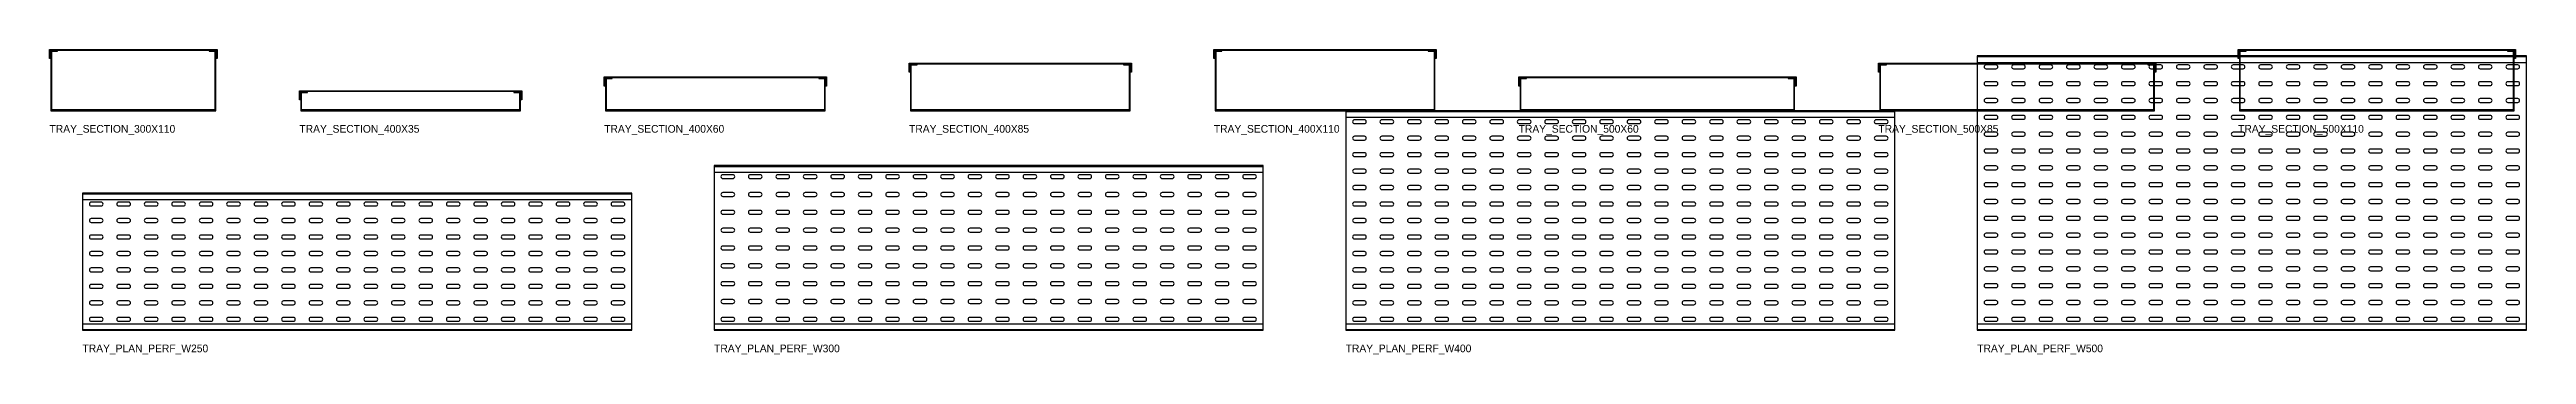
# Model space of a CAD drawing. Header units: millimetres. Extents: x 0 to 15450, y -7144 to 313.
# Drawn here: x 7990 to 12500, y -444 to 112 of the extents above; entities that cross this region are included whole.
import ezdxf

# ---------------------------------------------------------------- set-up
doc = ezdxf.new("R2010")
doc.units = ezdxf.units.MM
doc.header["$LTSCALE"] = 8
for name, color, linetype in [('TRAY', 7, 'Continuous'), ('TRAY-COVER', 5, 'Continuous'), ('TRAY-SLOT', 8, 'Continuous')]:
    doc.layers.add(name, color=color, linetype=linetype)

msp = doc.modelspace()

# ---------------------------------------------------------------- texts
for s, p in [('TRAY_SECTION_300X110', (7990, -40)), ('TRAY_SECTION_400X35', (8445, -40)), ('TRAY_SECTION_400X60', (9000, -40)), ('TRAY_SECTION_400X85', (9555, -40)), ('TRAY_SECTION_400X110', (10110, -40)), ('TRAY_SECTION_500X60', (10665, -40)), ('TRAY_SECTION_500X85', (11320, -40)), ('TRAY_SECTION_500X110', (11975, -40)), ('TRAY_PLAN_PERF_W250', (8050, -440)), ('TRAY_PLAN_PERF_W300', (9200, -440)), ('TRAY_PLAN_PERF_W400', (10350, -440)), ('TRAY_PLAN_PERF_W500', (11500, -440))]:
    msp.add_text(s, height=14).set_placement(p)

# ---------------------------------------------------------------- blocks, each defined once
blk = doc.blocks.new('TCR_TRAY_SECTION_300X110')
at = {"layer": 'TRAY'}
blk.add_lwpolyline([(12, 110), (0, 110), (0, 0), (300, 0), (300, 110), (288, 110), (288, 108.5), (298.5, 108.5), (298.5, 1.5), (1.5, 1.5), (1.5, 108.5), (12, 108.5)], close=True, dxfattribs=at)
at = {"layer": 'TRAY-COVER'}
blk.add_lwpolyline([(-2.5, 95), (-2.5, 111.5), (302.5, 111.5), (302.5, 95), (301, 95), (301, 110), (-1, 110), (-1, 95)], close=True, dxfattribs=at)
blk = doc.blocks.new('TCR_TRAY_SECTION_400X35')
at = {"layer": 'TRAY'}
blk.add_lwpolyline([(12, 35), (0, 35), (0, 0), (400, 0), (400, 35), (388, 35), (388, 33.5), (398.5, 33.5), (398.5, 1.5), (1.5, 1.5), (1.5, 33.5), (12, 33.5)], close=True, dxfattribs=at)
at = {"layer": 'TRAY-COVER'}
blk.add_lwpolyline([(-2.5, 20), (-2.5, 36.5), (402.5, 36.5), (402.5, 20), (401, 20), (401, 35), (-1, 35), (-1, 20)], close=True, dxfattribs=at)
blk = doc.blocks.new('TCR_TRAY_SECTION_400X60')
at = {"layer": 'TRAY'}
blk.add_lwpolyline([(12, 60), (0, 60), (0, 0), (400, 0), (400, 60), (388, 60), (388, 58.5), (398.5, 58.5), (398.5, 1.5), (1.5, 1.5), (1.5, 58.5), (12, 58.5)], close=True, dxfattribs=at)
at = {"layer": 'TRAY-COVER'}
blk.add_lwpolyline([(-2.5, 45), (-2.5, 61.5), (402.5, 61.5), (402.5, 45), (401, 45), (401, 60), (-1, 60), (-1, 45)], close=True, dxfattribs=at)
blk = doc.blocks.new('TCR_TRAY_SECTION_400X85')
at = {"layer": 'TRAY'}
blk.add_lwpolyline([(12, 85), (0, 85), (0, 0), (400, 0), (400, 85), (388, 85), (388, 83.5), (398.5, 83.5), (398.5, 1.5), (1.5, 1.5), (1.5, 83.5), (12, 83.5)], close=True, dxfattribs=at)
at = {"layer": 'TRAY-COVER'}
blk.add_lwpolyline([(-2.5, 70), (-2.5, 86.5), (402.5, 86.5), (402.5, 70), (401, 70), (401, 85), (-1, 85), (-1, 70)], close=True, dxfattribs=at)
blk = doc.blocks.new('TCR_TRAY_SECTION_400X110')
at = {"layer": 'TRAY'}
blk.add_lwpolyline([(12, 110), (0, 110), (0, 0), (400, 0), (400, 110), (388, 110), (388, 108.5), (398.5, 108.5), (398.5, 1.5), (1.5, 1.5), (1.5, 108.5), (12, 108.5)], close=True, dxfattribs=at)
at = {"layer": 'TRAY-COVER'}
blk.add_lwpolyline([(-2.5, 95), (-2.5, 111.5), (402.5, 111.5), (402.5, 95), (401, 95), (401, 110), (-1, 110), (-1, 95)], close=True, dxfattribs=at)
blk = doc.blocks.new('TCR_TRAY_SECTION_500X60')
at = {"layer": 'TRAY'}
blk.add_lwpolyline([(12, 60), (0, 60), (0, 0), (500, 0), (500, 60), (488, 60), (488, 58.5), (498.5, 58.5), (498.5, 1.5), (1.5, 1.5), (1.5, 58.5), (12, 58.5)], close=True, dxfattribs=at)
at = {"layer": 'TRAY-COVER'}
blk.add_lwpolyline([(-2.5, 45), (-2.5, 61.5), (502.5, 61.5), (502.5, 45), (501, 45), (501, 60), (-1, 60), (-1, 45)], close=True, dxfattribs=at)
blk = doc.blocks.new('TCR_TRAY_SECTION_500X85')
at = {"layer": 'TRAY'}
blk.add_lwpolyline([(12, 85), (0, 85), (0, 0), (500, 0), (500, 85), (488, 85), (488, 83.5), (498.5, 83.5), (498.5, 1.5), (1.5, 1.5), (1.5, 83.5), (12, 83.5)], close=True, dxfattribs=at)
at = {"layer": 'TRAY-COVER'}
blk.add_lwpolyline([(-2.5, 70), (-2.5, 86.5), (502.5, 86.5), (502.5, 70), (501, 70), (501, 85), (-1, 85), (-1, 70)], close=True, dxfattribs=at)
blk = doc.blocks.new('TCR_TRAY_SECTION_500X110')
at = {"layer": 'TRAY'}
blk.add_lwpolyline([(12, 110), (0, 110), (0, 0), (500, 0), (500, 110), (488, 110), (488, 108.5), (498.5, 108.5), (498.5, 1.5), (1.5, 1.5), (1.5, 108.5), (12, 108.5)], close=True, dxfattribs=at)
at = {"layer": 'TRAY-COVER'}
blk.add_lwpolyline([(-2.5, 95), (-2.5, 111.5), (502.5, 111.5), (502.5, 95), (501, 95), (501, 110), (-1, 110), (-1, 95)], close=True, dxfattribs=at)
blk = doc.blocks.new('TCR_TRAY_PLAN_PERF_W250')
at = {"layer": 'TRAY'}
for p, q in [((0, 248.5), (1000, 248.5)), ((0, 238), (1000, 238)), ((0, 12), (1000, 12)), ((0, 1.5), (1000, 1.5))]:
    blk.add_line(p, q, dxfattribs=at)
blk.add_lwpolyline([(0, 0), (1000, 0), (1000, 250), (0, 250)], close=True, dxfattribs=at)
at = {"layer": 'TRAY-SLOT'}
for points in [[(16, 226.5), (34, 226.5, 1), (34, 233.5), (16, 233.5, 1)], [(66, 226.5), (84, 226.5, 1), (84, 233.5), (66, 233.5, 1)], [(116, 226.5), (134, 226.5, 1), (134, 233.5), (116, 233.5, 1)], [(166, 226.5), (184, 226.5, 1), (184, 233.5), (166, 233.5, 1)], [(216, 226.5), (234, 226.5, 1), (234, 233.5), (216, 233.5, 1)], [(266, 226.5), (284, 226.5, 1), (284, 233.5), (266, 233.5, 1)], [(316, 226.5), (334, 226.5, 1), (334, 233.5), (316, 233.5, 1)], [(366, 226.5), (384, 226.5, 1), (384, 233.5), (366, 233.5, 1)], [(416, 226.5), (434, 226.5, 1), (434, 233.5), (416, 233.5, 1)], [(466, 226.5), (484, 226.5, 1), (484, 233.5), (466, 233.5, 1)], [(516, 226.5), (534, 226.5, 1), (534, 233.5), (516, 233.5, 1)], [(566, 226.5), (584, 226.5, 1), (584, 233.5), (566, 233.5, 1)], [(616, 226.5), (634, 226.5, 1), (634, 233.5), (616, 233.5, 1)], [(666, 226.5), (684, 226.5, 1), (684, 233.5), (666, 233.5, 1)], [(716, 226.5), (734, 226.5, 1), (734, 233.5), (716, 233.5, 1)], [(766, 226.5), (784, 226.5, 1), (784, 233.5), (766, 233.5, 1)], [(816, 226.5), (834, 226.5, 1), (834, 233.5), (816, 233.5, 1)], [(866, 226.5), (884, 226.5, 1), (884, 233.5), (866, 233.5, 1)], [(916, 226.5), (934, 226.5, 1), (934, 233.5), (916, 233.5, 1)], [(966, 226.5), (984, 226.5, 1), (984, 233.5), (966, 233.5, 1)], [(16, 196.5), (34, 196.5, 1), (34, 203.5), (16, 203.5, 1)], [(66, 196.5), (84, 196.5, 1), (84, 203.5), (66, 203.5, 1)], [(116, 196.5), (134, 196.5, 1), (134, 203.5), (116, 203.5, 1)], [(166, 196.5), (184, 196.5, 1), (184, 203.5), (166, 203.5, 1)], [(216, 196.5), (234, 196.5, 1), (234, 203.5), (216, 203.5, 1)], [(266, 196.5), (284, 196.5, 1), (284, 203.5), (266, 203.5, 1)], [(316, 196.5), (334, 196.5, 1), (334, 203.5), (316, 203.5, 1)], [(366, 196.5), (384, 196.5, 1), (384, 203.5), (366, 203.5, 1)], [(416, 196.5), (434, 196.5, 1), (434, 203.5), (416, 203.5, 1)], [(466, 196.5), (484, 196.5, 1), (484, 203.5), (466, 203.5, 1)], [(516, 196.5), (534, 196.5, 1), (534, 203.5), (516, 203.5, 1)], [(566, 196.5), (584, 196.5, 1), (584, 203.5), (566, 203.5, 1)], [(616, 196.5), (634, 196.5, 1), (634, 203.5), (616, 203.5, 1)], [(666, 196.5), (684, 196.5, 1), (684, 203.5), (666, 203.5, 1)], [(716, 196.5), (734, 196.5, 1), (734, 203.5), (716, 203.5, 1)], [(766, 196.5), (784, 196.5, 1), (784, 203.5), (766, 203.5, 1)], [(816, 196.5), (834, 196.5, 1), (834, 203.5), (816, 203.5, 1)], [(866, 196.5), (884, 196.5, 1), (884, 203.5), (866, 203.5, 1)], [(916, 196.5), (934, 196.5, 1), (934, 203.5), (916, 203.5, 1)], [(966, 196.5), (984, 196.5, 1), (984, 203.5), (966, 203.5, 1)], [(16, 166.5), (34, 166.5, 1), (34, 173.5), (16, 173.5, 1)], [(16, 136.5), (34, 136.5, 1), (34, 143.5), (16, 143.5, 1)], [(66, 166.5), (84, 166.5, 1), (84, 173.5), (66, 173.5, 1)], [(66, 136.5), (84, 136.5, 1), (84, 143.5), (66, 143.5, 1)], [(116, 166.5), (134, 166.5, 1), (134, 173.5), (116, 173.5, 1)], [(116, 136.5), (134, 136.5, 1), (134, 143.5), (116, 143.5, 1)], [(166, 166.5), (184, 166.5, 1), (184, 173.5), (166, 173.5, 1)], [(166, 136.5), (184, 136.5, 1), (184, 143.5), (166, 143.5, 1)], [(216, 166.5), (234, 166.5, 1), (234, 173.5), (216, 173.5, 1)], [(216, 136.5), (234, 136.5, 1), (234, 143.5), (216, 143.5, 1)], [(266, 166.5), (284, 166.5, 1), (284, 173.5), (266, 173.5, 1)], [(266, 136.5), (284, 136.5, 1), (284, 143.5), (266, 143.5, 1)], [(316, 166.5), (334, 166.5, 1), (334, 173.5), (316, 173.5, 1)], [(316, 136.5), (334, 136.5, 1), (334, 143.5), (316, 143.5, 1)], [(366, 166.5), (384, 166.5, 1), (384, 173.5), (366, 173.5, 1)], [(366, 136.5), (384, 136.5, 1), (384, 143.5), (366, 143.5, 1)], [(416, 166.5), (434, 166.5, 1), (434, 173.5), (416, 173.5, 1)], [(416, 136.5), (434, 136.5, 1), (434, 143.5), (416, 143.5, 1)], [(466, 166.5), (484, 166.5, 1), (484, 173.5), (466, 173.5, 1)], [(466, 136.5), (484, 136.5, 1), (484, 143.5), (466, 143.5, 1)], [(516, 166.5), (534, 166.5, 1), (534, 173.5), (516, 173.5, 1)], [(516, 136.5), (534, 136.5, 1), (534, 143.5), (516, 143.5, 1)], [(566, 166.5), (584, 166.5, 1), (584, 173.5), (566, 173.5, 1)], [(566, 136.5), (584, 136.5, 1), (584, 143.5), (566, 143.5, 1)], [(616, 166.5), (634, 166.5, 1), (634, 173.5), (616, 173.5, 1)], [(616, 136.5), (634, 136.5, 1), (634, 143.5), (616, 143.5, 1)], [(666, 166.5), (684, 166.5, 1), (684, 173.5), (666, 173.5, 1)], [(666, 136.5), (684, 136.5, 1), (684, 143.5), (666, 143.5, 1)], [(716, 166.5), (734, 166.5, 1), (734, 173.5), (716, 173.5, 1)], [(716, 136.5), (734, 136.5, 1), (734, 143.5), (716, 143.5, 1)], [(766, 166.5), (784, 166.5, 1), (784, 173.5), (766, 173.5, 1)], [(766, 136.5), (784, 136.5, 1), (784, 143.5), (766, 143.5, 1)], [(816, 166.5), (834, 166.5, 1), (834, 173.5), (816, 173.5, 1)], [(816, 136.5), (834, 136.5, 1), (834, 143.5), (816, 143.5, 1)], [(866, 166.5), (884, 166.5, 1), (884, 173.5), (866, 173.5, 1)], [(866, 136.5), (884, 136.5, 1), (884, 143.5), (866, 143.5, 1)], [(916, 166.5), (934, 166.5, 1), (934, 173.5), (916, 173.5, 1)], [(916, 136.5), (934, 136.5, 1), (934, 143.5), (916, 143.5, 1)], [(966, 166.5), (984, 166.5, 1), (984, 173.5), (966, 173.5, 1)], [(966, 136.5), (984, 136.5, 1), (984, 143.5), (966, 143.5, 1)], [(16, 106.5), (34, 106.5, 1), (34, 113.5), (16, 113.5, 1)], [(66, 106.5), (84, 106.5, 1), (84, 113.5), (66, 113.5, 1)], [(116, 106.5), (134, 106.5, 1), (134, 113.5), (116, 113.5, 1)], [(166, 106.5), (184, 106.5, 1), (184, 113.5), (166, 113.5, 1)], [(216, 106.5), (234, 106.5, 1), (234, 113.5), (216, 113.5, 1)], [(266, 106.5), (284, 106.5, 1), (284, 113.5), (266, 113.5, 1)], [(316, 106.5), (334, 106.5, 1), (334, 113.5), (316, 113.5, 1)], [(366, 106.5), (384, 106.5, 1), (384, 113.5), (366, 113.5, 1)], [(416, 106.5), (434, 106.5, 1), (434, 113.5), (416, 113.5, 1)], [(466, 106.5), (484, 106.5, 1), (484, 113.5), (466, 113.5, 1)], [(516, 106.5), (534, 106.5, 1), (534, 113.5), (516, 113.5, 1)], [(566, 106.5), (584, 106.5, 1), (584, 113.5), (566, 113.5, 1)], [(616, 106.5), (634, 106.5, 1), (634, 113.5), (616, 113.5, 1)], [(666, 106.5), (684, 106.5, 1), (684, 113.5), (666, 113.5, 1)], [(716, 106.5), (734, 106.5, 1), (734, 113.5), (716, 113.5, 1)], [(766, 106.5), (784, 106.5, 1), (784, 113.5), (766, 113.5, 1)], [(816, 106.5), (834, 106.5, 1), (834, 113.5), (816, 113.5, 1)], [(866, 106.5), (884, 106.5, 1), (884, 113.5), (866, 113.5, 1)], [(916, 106.5), (934, 106.5, 1), (934, 113.5), (916, 113.5, 1)], [(966, 106.5), (984, 106.5, 1), (984, 113.5), (966, 113.5, 1)], [(16, 76.5), (34, 76.5, 1), (34, 83.5), (16, 83.5, 1)], [(16, 46.5), (34, 46.5, 1), (34, 53.5), (16, 53.5, 1)], [(66, 76.5), (84, 76.5, 1), (84, 83.5), (66, 83.5, 1)], [(66, 46.5), (84, 46.5, 1), (84, 53.5), (66, 53.5, 1)], [(116, 76.5), (134, 76.5, 1), (134, 83.5), (116, 83.5, 1)], [(116, 46.5), (134, 46.5, 1), (134, 53.5), (116, 53.5, 1)], [(166, 76.5), (184, 76.5, 1), (184, 83.5), (166, 83.5, 1)], [(166, 46.5), (184, 46.5, 1), (184, 53.5), (166, 53.5, 1)], [(216, 76.5), (234, 76.5, 1), (234, 83.5), (216, 83.5, 1)], [(216, 46.5), (234, 46.5, 1), (234, 53.5), (216, 53.5, 1)], [(266, 76.5), (284, 76.5, 1), (284, 83.5), (266, 83.5, 1)], [(266, 46.5), (284, 46.5, 1), (284, 53.5), (266, 53.5, 1)], [(316, 76.5), (334, 76.5, 1), (334, 83.5), (316, 83.5, 1)], [(316, 46.5), (334, 46.5, 1), (334, 53.5), (316, 53.5, 1)], [(366, 76.5), (384, 76.5, 1), (384, 83.5), (366, 83.5, 1)], [(366, 46.5), (384, 46.5, 1), (384, 53.5), (366, 53.5, 1)], [(416, 76.5), (434, 76.5, 1), (434, 83.5), (416, 83.5, 1)], [(416, 46.5), (434, 46.5, 1), (434, 53.5), (416, 53.5, 1)], [(466, 76.5), (484, 76.5, 1), (484, 83.5), (466, 83.5, 1)], [(466, 46.5), (484, 46.5, 1), (484, 53.5), (466, 53.5, 1)], [(516, 76.5), (534, 76.5, 1), (534, 83.5), (516, 83.5, 1)], [(516, 46.5), (534, 46.5, 1), (534, 53.5), (516, 53.5, 1)], [(566, 76.5), (584, 76.5, 1), (584, 83.5), (566, 83.5, 1)], [(566, 46.5), (584, 46.5, 1), (584, 53.5), (566, 53.5, 1)], [(616, 76.5), (634, 76.5, 1), (634, 83.5), (616, 83.5, 1)], [(616, 46.5), (634, 46.5, 1), (634, 53.5), (616, 53.5, 1)], [(666, 76.5), (684, 76.5, 1), (684, 83.5), (666, 83.5, 1)], [(666, 46.5), (684, 46.5, 1), (684, 53.5), (666, 53.5, 1)], [(716, 76.5), (734, 76.5, 1), (734, 83.5), (716, 83.5, 1)], [(716, 46.5), (734, 46.5, 1), (734, 53.5), (716, 53.5, 1)], [(766, 76.5), (784, 76.5, 1), (784, 83.5), (766, 83.5, 1)], [(766, 46.5), (784, 46.5, 1), (784, 53.5), (766, 53.5, 1)], [(816, 76.5), (834, 76.5, 1), (834, 83.5), (816, 83.5, 1)], [(816, 46.5), (834, 46.5, 1), (834, 53.5), (816, 53.5, 1)], [(866, 76.5), (884, 76.5, 1), (884, 83.5), (866, 83.5, 1)], [(866, 46.5), (884, 46.5, 1), (884, 53.5), (866, 53.5, 1)], [(916, 76.5), (934, 76.5, 1), (934, 83.5), (916, 83.5, 1)], [(916, 46.5), (934, 46.5, 1), (934, 53.5), (916, 53.5, 1)], [(966, 76.5), (984, 76.5, 1), (984, 83.5), (966, 83.5, 1)], [(966, 46.5), (984, 46.5, 1), (984, 53.5), (966, 53.5, 1)], [(16, 16.5), (34, 16.5, 1), (34, 23.5), (16, 23.5, 1)], [(66, 16.5), (84, 16.5, 1), (84, 23.5), (66, 23.5, 1)], [(116, 16.5), (134, 16.5, 1), (134, 23.5), (116, 23.5, 1)], [(166, 16.5), (184, 16.5, 1), (184, 23.5), (166, 23.5, 1)], [(216, 16.5), (234, 16.5, 1), (234, 23.5), (216, 23.5, 1)], [(266, 16.5), (284, 16.5, 1), (284, 23.5), (266, 23.5, 1)], [(316, 16.5), (334, 16.5, 1), (334, 23.5), (316, 23.5, 1)], [(366, 16.5), (384, 16.5, 1), (384, 23.5), (366, 23.5, 1)], [(416, 16.5), (434, 16.5, 1), (434, 23.5), (416, 23.5, 1)], [(466, 16.5), (484, 16.5, 1), (484, 23.5), (466, 23.5, 1)], [(516, 16.5), (534, 16.5, 1), (534, 23.5), (516, 23.5, 1)], [(566, 16.5), (584, 16.5, 1), (584, 23.5), (566, 23.5, 1)], [(616, 16.5), (634, 16.5, 1), (634, 23.5), (616, 23.5, 1)], [(666, 16.5), (684, 16.5, 1), (684, 23.5), (666, 23.5, 1)], [(716, 16.5), (734, 16.5, 1), (734, 23.5), (716, 23.5, 1)], [(766, 16.5), (784, 16.5, 1), (784, 23.5), (766, 23.5, 1)], [(816, 16.5), (834, 16.5, 1), (834, 23.5), (816, 23.5, 1)], [(866, 16.5), (884, 16.5, 1), (884, 23.5), (866, 23.5, 1)], [(916, 16.5), (934, 16.5, 1), (934, 23.5), (916, 23.5, 1)], [(966, 16.5), (984, 16.5, 1), (984, 23.5), (966, 23.5, 1)]]:
    blk.add_lwpolyline(points, format="xyb", close=True, dxfattribs=at)
blk = doc.blocks.new('TCR_TRAY_PLAN_PERF_W300')
at = {"layer": 'TRAY'}
for p, q in [((0, 298.5), (1000, 298.5)), ((0, 288), (1000, 288)), ((0, 12), (1000, 12)), ((0, 1.5), (1000, 1.5))]:
    blk.add_line(p, q, dxfattribs=at)
blk.add_lwpolyline([(0, 0), (1000, 0), (1000, 300), (0, 300)], close=True, dxfattribs=at)
at = {"layer": 'TRAY-SLOT'}
for points in [[(16, 276.5), (34, 276.5, 1), (34, 283.5), (16, 283.5, 1)], [(66, 276.5), (84, 276.5, 1), (84, 283.5), (66, 283.5, 1)], [(116, 276.5), (134, 276.5, 1), (134, 283.5), (116, 283.5, 1)], [(166, 276.5), (184, 276.5, 1), (184, 283.5), (166, 283.5, 1)], [(216, 276.5), (234, 276.5, 1), (234, 283.5), (216, 283.5, 1)], [(266, 276.5), (284, 276.5, 1), (284, 283.5), (266, 283.5, 1)], [(316, 276.5), (334, 276.5, 1), (334, 283.5), (316, 283.5, 1)], [(366, 276.5), (384, 276.5, 1), (384, 283.5), (366, 283.5, 1)], [(416, 276.5), (434, 276.5, 1), (434, 283.5), (416, 283.5, 1)], [(466, 276.5), (484, 276.5, 1), (484, 283.5), (466, 283.5, 1)], [(516, 276.5), (534, 276.5, 1), (534, 283.5), (516, 283.5, 1)], [(566, 276.5), (584, 276.5, 1), (584, 283.5), (566, 283.5, 1)], [(616, 276.5), (634, 276.5, 1), (634, 283.5), (616, 283.5, 1)], [(666, 276.5), (684, 276.5, 1), (684, 283.5), (666, 283.5, 1)], [(716, 276.5), (734, 276.5, 1), (734, 283.5), (716, 283.5, 1)], [(766, 276.5), (784, 276.5, 1), (784, 283.5), (766, 283.5, 1)], [(816, 276.5), (834, 276.5, 1), (834, 283.5), (816, 283.5, 1)], [(866, 276.5), (884, 276.5, 1), (884, 283.5), (866, 283.5, 1)], [(916, 276.5), (934, 276.5, 1), (934, 283.5), (916, 283.5, 1)], [(966, 276.5), (984, 276.5, 1), (984, 283.5), (966, 283.5, 1)], [(16, 244), (34, 244, 1), (34, 251), (16, 251, 1)], [(66, 244), (84, 244, 1), (84, 251), (66, 251, 1)], [(116, 244), (134, 244, 1), (134, 251), (116, 251, 1)], [(166, 244), (184, 244, 1), (184, 251), (166, 251, 1)], [(216, 244), (234, 244, 1), (234, 251), (216, 251, 1)], [(266, 244), (284, 244, 1), (284, 251), (266, 251, 1)], [(316, 244), (334, 244, 1), (334, 251), (316, 251, 1)], [(366, 244), (384, 244, 1), (384, 251), (366, 251, 1)], [(416, 244), (434, 244, 1), (434, 251), (416, 251, 1)], [(466, 244), (484, 244, 1), (484, 251), (466, 251, 1)], [(516, 244), (534, 244, 1), (534, 251), (516, 251, 1)], [(566, 244), (584, 244, 1), (584, 251), (566, 251, 1)], [(616, 244), (634, 244, 1), (634, 251), (616, 251, 1)], [(666, 244), (684, 244, 1), (684, 251), (666, 251, 1)], [(716, 244), (734, 244, 1), (734, 251), (716, 251, 1)], [(766, 244), (784, 244, 1), (784, 251), (766, 251, 1)], [(816, 244), (834, 244, 1), (834, 251), (816, 251, 1)], [(866, 244), (884, 244, 1), (884, 251), (866, 251, 1)], [(916, 244), (934, 244, 1), (934, 251), (916, 251, 1)], [(966, 244), (984, 244, 1), (984, 251), (966, 251, 1)], [(16, 211.5), (34, 211.5, 1), (34, 218.5), (16, 218.5, 1)], [(16, 179), (34, 179, 1), (34, 186), (16, 186, 1)], [(66, 211.5), (84, 211.5, 1), (84, 218.5), (66, 218.5, 1)], [(66, 179), (84, 179, 1), (84, 186), (66, 186, 1)], [(116, 211.5), (134, 211.5, 1), (134, 218.5), (116, 218.5, 1)], [(116, 179), (134, 179, 1), (134, 186), (116, 186, 1)], [(166, 211.5), (184, 211.5, 1), (184, 218.5), (166, 218.5, 1)], [(166, 179), (184, 179, 1), (184, 186), (166, 186, 1)], [(216, 211.5), (234, 211.5, 1), (234, 218.5), (216, 218.5, 1)], [(216, 179), (234, 179, 1), (234, 186), (216, 186, 1)], [(266, 211.5), (284, 211.5, 1), (284, 218.5), (266, 218.5, 1)], [(266, 179), (284, 179, 1), (284, 186), (266, 186, 1)], [(316, 211.5), (334, 211.5, 1), (334, 218.5), (316, 218.5, 1)], [(316, 179), (334, 179, 1), (334, 186), (316, 186, 1)], [(366, 211.5), (384, 211.5, 1), (384, 218.5), (366, 218.5, 1)], [(366, 179), (384, 179, 1), (384, 186), (366, 186, 1)], [(416, 211.5), (434, 211.5, 1), (434, 218.5), (416, 218.5, 1)], [(416, 179), (434, 179, 1), (434, 186), (416, 186, 1)], [(466, 211.5), (484, 211.5, 1), (484, 218.5), (466, 218.5, 1)], [(466, 179), (484, 179, 1), (484, 186), (466, 186, 1)], [(516, 211.5), (534, 211.5, 1), (534, 218.5), (516, 218.5, 1)], [(516, 179), (534, 179, 1), (534, 186), (516, 186, 1)], [(566, 211.5), (584, 211.5, 1), (584, 218.5), (566, 218.5, 1)], [(566, 179), (584, 179, 1), (584, 186), (566, 186, 1)], [(616, 211.5), (634, 211.5, 1), (634, 218.5), (616, 218.5, 1)], [(616, 179), (634, 179, 1), (634, 186), (616, 186, 1)], [(666, 211.5), (684, 211.5, 1), (684, 218.5), (666, 218.5, 1)], [(666, 179), (684, 179, 1), (684, 186), (666, 186, 1)], [(716, 211.5), (734, 211.5, 1), (734, 218.5), (716, 218.5, 1)], [(716, 179), (734, 179, 1), (734, 186), (716, 186, 1)], [(766, 211.5), (784, 211.5, 1), (784, 218.5), (766, 218.5, 1)], [(766, 179), (784, 179, 1), (784, 186), (766, 186, 1)], [(816, 211.5), (834, 211.5, 1), (834, 218.5), (816, 218.5, 1)], [(816, 179), (834, 179, 1), (834, 186), (816, 186, 1)], [(866, 211.5), (884, 211.5, 1), (884, 218.5), (866, 218.5, 1)], [(866, 179), (884, 179, 1), (884, 186), (866, 186, 1)], [(916, 211.5), (934, 211.5, 1), (934, 218.5), (916, 218.5, 1)], [(916, 179), (934, 179, 1), (934, 186), (916, 186, 1)], [(966, 211.5), (984, 211.5, 1), (984, 218.5), (966, 218.5, 1)], [(966, 179), (984, 179, 1), (984, 186), (966, 186, 1)], [(16, 146.5), (34, 146.5, 1), (34, 153.5), (16, 153.5, 1)], [(66, 146.5), (84, 146.5, 1), (84, 153.5), (66, 153.5, 1)], [(116, 146.5), (134, 146.5, 1), (134, 153.5), (116, 153.5, 1)], [(166, 146.5), (184, 146.5, 1), (184, 153.5), (166, 153.5, 1)], [(216, 146.5), (234, 146.5, 1), (234, 153.5), (216, 153.5, 1)], [(266, 146.5), (284, 146.5, 1), (284, 153.5), (266, 153.5, 1)], [(316, 146.5), (334, 146.5, 1), (334, 153.5), (316, 153.5, 1)], [(366, 146.5), (384, 146.5, 1), (384, 153.5), (366, 153.5, 1)], [(416, 146.5), (434, 146.5, 1), (434, 153.5), (416, 153.5, 1)], [(466, 146.5), (484, 146.5, 1), (484, 153.5), (466, 153.5, 1)], [(516, 146.5), (534, 146.5, 1), (534, 153.5), (516, 153.5, 1)], [(566, 146.5), (584, 146.5, 1), (584, 153.5), (566, 153.5, 1)], [(616, 146.5), (634, 146.5, 1), (634, 153.5), (616, 153.5, 1)], [(666, 146.5), (684, 146.5, 1), (684, 153.5), (666, 153.5, 1)], [(716, 146.5), (734, 146.5, 1), (734, 153.5), (716, 153.5, 1)], [(766, 146.5), (784, 146.5, 1), (784, 153.5), (766, 153.5, 1)], [(816, 146.5), (834, 146.5, 1), (834, 153.5), (816, 153.5, 1)], [(866, 146.5), (884, 146.5, 1), (884, 153.5), (866, 153.5, 1)], [(916, 146.5), (934, 146.5, 1), (934, 153.5), (916, 153.5, 1)], [(966, 146.5), (984, 146.5, 1), (984, 153.5), (966, 153.5, 1)], [(16, 114), (34, 114, 1), (34, 121), (16, 121, 1)], [(66, 114), (84, 114, 1), (84, 121), (66, 121, 1)], [(116, 114), (134, 114, 1), (134, 121), (116, 121, 1)], [(166, 114), (184, 114, 1), (184, 121), (166, 121, 1)], [(216, 114), (234, 114, 1), (234, 121), (216, 121, 1)], [(266, 114), (284, 114, 1), (284, 121), (266, 121, 1)], [(316, 114), (334, 114, 1), (334, 121), (316, 121, 1)], [(366, 114), (384, 114, 1), (384, 121), (366, 121, 1)], [(416, 114), (434, 114, 1), (434, 121), (416, 121, 1)], [(466, 114), (484, 114, 1), (484, 121), (466, 121, 1)], [(516, 114), (534, 114, 1), (534, 121), (516, 121, 1)], [(566, 114), (584, 114, 1), (584, 121), (566, 121, 1)], [(616, 114), (634, 114, 1), (634, 121), (616, 121, 1)], [(666, 114), (684, 114, 1), (684, 121), (666, 121, 1)], [(716, 114), (734, 114, 1), (734, 121), (716, 121, 1)], [(766, 114), (784, 114, 1), (784, 121), (766, 121, 1)], [(816, 114), (834, 114, 1), (834, 121), (816, 121, 1)], [(866, 114), (884, 114, 1), (884, 121), (866, 121, 1)], [(916, 114), (934, 114, 1), (934, 121), (916, 121, 1)], [(966, 114), (984, 114, 1), (984, 121), (966, 121, 1)], [(16, 81.5), (34, 81.5, 1), (34, 88.5), (16, 88.5, 1)], [(16, 49), (34, 49, 1), (34, 56), (16, 56, 1)], [(66, 81.5), (84, 81.5, 1), (84, 88.5), (66, 88.5, 1)], [(66, 49), (84, 49, 1), (84, 56), (66, 56, 1)], [(116, 81.5), (134, 81.5, 1), (134, 88.5), (116, 88.5, 1)], [(116, 49), (134, 49, 1), (134, 56), (116, 56, 1)], [(166, 81.5), (184, 81.5, 1), (184, 88.5), (166, 88.5, 1)], [(166, 49), (184, 49, 1), (184, 56), (166, 56, 1)], [(216, 81.5), (234, 81.5, 1), (234, 88.5), (216, 88.5, 1)], [(216, 49), (234, 49, 1), (234, 56), (216, 56, 1)], [(266, 81.5), (284, 81.5, 1), (284, 88.5), (266, 88.5, 1)], [(266, 49), (284, 49, 1), (284, 56), (266, 56, 1)], [(316, 81.5), (334, 81.5, 1), (334, 88.5), (316, 88.5, 1)], [(316, 49), (334, 49, 1), (334, 56), (316, 56, 1)], [(366, 81.5), (384, 81.5, 1), (384, 88.5), (366, 88.5, 1)], [(366, 49), (384, 49, 1), (384, 56), (366, 56, 1)], [(416, 81.5), (434, 81.5, 1), (434, 88.5), (416, 88.5, 1)], [(416, 49), (434, 49, 1), (434, 56), (416, 56, 1)], [(466, 81.5), (484, 81.5, 1), (484, 88.5), (466, 88.5, 1)], [(466, 49), (484, 49, 1), (484, 56), (466, 56, 1)], [(516, 81.5), (534, 81.5, 1), (534, 88.5), (516, 88.5, 1)], [(516, 49), (534, 49, 1), (534, 56), (516, 56, 1)], [(566, 81.5), (584, 81.5, 1), (584, 88.5), (566, 88.5, 1)], [(566, 49), (584, 49, 1), (584, 56), (566, 56, 1)], [(616, 81.5), (634, 81.5, 1), (634, 88.5), (616, 88.5, 1)], [(616, 49), (634, 49, 1), (634, 56), (616, 56, 1)], [(666, 81.5), (684, 81.5, 1), (684, 88.5), (666, 88.5, 1)], [(666, 49), (684, 49, 1), (684, 56), (666, 56, 1)], [(716, 81.5), (734, 81.5, 1), (734, 88.5), (716, 88.5, 1)], [(716, 49), (734, 49, 1), (734, 56), (716, 56, 1)], [(766, 81.5), (784, 81.5, 1), (784, 88.5), (766, 88.5, 1)], [(766, 49), (784, 49, 1), (784, 56), (766, 56, 1)], [(816, 81.5), (834, 81.5, 1), (834, 88.5), (816, 88.5, 1)], [(816, 49), (834, 49, 1), (834, 56), (816, 56, 1)], [(866, 81.5), (884, 81.5, 1), (884, 88.5), (866, 88.5, 1)], [(866, 49), (884, 49, 1), (884, 56), (866, 56, 1)], [(916, 81.5), (934, 81.5, 1), (934, 88.5), (916, 88.5, 1)], [(916, 49), (934, 49, 1), (934, 56), (916, 56, 1)], [(966, 81.5), (984, 81.5, 1), (984, 88.5), (966, 88.5, 1)], [(966, 49), (984, 49, 1), (984, 56), (966, 56, 1)], [(16, 16.5), (34, 16.5, 1), (34, 23.5), (16, 23.5, 1)], [(66, 16.5), (84, 16.5, 1), (84, 23.5), (66, 23.5, 1)], [(116, 16.5), (134, 16.5, 1), (134, 23.5), (116, 23.5, 1)], [(166, 16.5), (184, 16.5, 1), (184, 23.5), (166, 23.5, 1)], [(216, 16.5), (234, 16.5, 1), (234, 23.5), (216, 23.5, 1)], [(266, 16.5), (284, 16.5, 1), (284, 23.5), (266, 23.5, 1)], [(316, 16.5), (334, 16.5, 1), (334, 23.5), (316, 23.5, 1)], [(366, 16.5), (384, 16.5, 1), (384, 23.5), (366, 23.5, 1)], [(416, 16.5), (434, 16.5, 1), (434, 23.5), (416, 23.5, 1)], [(466, 16.5), (484, 16.5, 1), (484, 23.5), (466, 23.5, 1)], [(516, 16.5), (534, 16.5, 1), (534, 23.5), (516, 23.5, 1)], [(566, 16.5), (584, 16.5, 1), (584, 23.5), (566, 23.5, 1)], [(616, 16.5), (634, 16.5, 1), (634, 23.5), (616, 23.5, 1)], [(666, 16.5), (684, 16.5, 1), (684, 23.5), (666, 23.5, 1)], [(716, 16.5), (734, 16.5, 1), (734, 23.5), (716, 23.5, 1)], [(766, 16.5), (784, 16.5, 1), (784, 23.5), (766, 23.5, 1)], [(816, 16.5), (834, 16.5, 1), (834, 23.5), (816, 23.5, 1)], [(866, 16.5), (884, 16.5, 1), (884, 23.5), (866, 23.5, 1)], [(916, 16.5), (934, 16.5, 1), (934, 23.5), (916, 23.5, 1)], [(966, 16.5), (984, 16.5, 1), (984, 23.5), (966, 23.5, 1)]]:
    blk.add_lwpolyline(points, format="xyb", close=True, dxfattribs=at)
blk = doc.blocks.new('TCR_TRAY_PLAN_PERF_W400')
at = {"layer": 'TRAY'}
for p, q in [((0, 398.5), (1000, 398.5)), ((0, 388), (1000, 388)), ((0, 12), (1000, 12)), ((0, 1.5), (1000, 1.5))]:
    blk.add_line(p, q, dxfattribs=at)
blk.add_lwpolyline([(0, 0), (1000, 0), (1000, 400), (0, 400)], close=True, dxfattribs=at)
at = {"layer": 'TRAY-SLOT'}
for points in [[(16, 376.5), (34, 376.5, 1), (34, 383.5), (16, 383.5, 1)], [(66, 376.5), (84, 376.5, 1), (84, 383.5), (66, 383.5, 1)], [(116, 376.5), (134, 376.5, 1), (134, 383.5), (116, 383.5, 1)], [(166, 376.5), (184, 376.5, 1), (184, 383.5), (166, 383.5, 1)], [(216, 376.5), (234, 376.5, 1), (234, 383.5), (216, 383.5, 1)], [(266, 376.5), (284, 376.5, 1), (284, 383.5), (266, 383.5, 1)], [(316, 376.5), (334, 376.5, 1), (334, 383.5), (316, 383.5, 1)], [(366, 376.5), (384, 376.5, 1), (384, 383.5), (366, 383.5, 1)], [(416, 376.5), (434, 376.5, 1), (434, 383.5), (416, 383.5, 1)], [(466, 376.5), (484, 376.5, 1), (484, 383.5), (466, 383.5, 1)], [(516, 376.5), (534, 376.5, 1), (534, 383.5), (516, 383.5, 1)], [(566, 376.5), (584, 376.5, 1), (584, 383.5), (566, 383.5, 1)], [(616, 376.5), (634, 376.5, 1), (634, 383.5), (616, 383.5, 1)], [(666, 376.5), (684, 376.5, 1), (684, 383.5), (666, 383.5, 1)], [(716, 376.5), (734, 376.5, 1), (734, 383.5), (716, 383.5, 1)], [(766, 376.5), (784, 376.5, 1), (784, 383.5), (766, 383.5, 1)], [(816, 376.5), (834, 376.5, 1), (834, 383.5), (816, 383.5, 1)], [(866, 376.5), (884, 376.5, 1), (884, 383.5), (866, 383.5, 1)], [(916, 376.5), (934, 376.5, 1), (934, 383.5), (916, 383.5, 1)], [(966, 376.5), (984, 376.5, 1), (984, 383.5), (966, 383.5, 1)], [(16, 346.5), (34, 346.5, 1), (34, 353.5), (16, 353.5, 1)], [(16, 316.5), (34, 316.5, 1), (34, 323.5), (16, 323.5, 1)], [(66, 346.5), (84, 346.5, 1), (84, 353.5), (66, 353.5, 1)], [(66, 316.5), (84, 316.5, 1), (84, 323.5), (66, 323.5, 1)], [(116, 346.5), (134, 346.5, 1), (134, 353.5), (116, 353.5, 1)], [(116, 316.5), (134, 316.5, 1), (134, 323.5), (116, 323.5, 1)], [(166, 346.5), (184, 346.5, 1), (184, 353.5), (166, 353.5, 1)], [(166, 316.5), (184, 316.5, 1), (184, 323.5), (166, 323.5, 1)], [(216, 346.5), (234, 346.5, 1), (234, 353.5), (216, 353.5, 1)], [(216, 316.5), (234, 316.5, 1), (234, 323.5), (216, 323.5, 1)], [(266, 346.5), (284, 346.5, 1), (284, 353.5), (266, 353.5, 1)], [(266, 316.5), (284, 316.5, 1), (284, 323.5), (266, 323.5, 1)], [(316, 346.5), (334, 346.5, 1), (334, 353.5), (316, 353.5, 1)], [(316, 316.5), (334, 316.5, 1), (334, 323.5), (316, 323.5, 1)], [(366, 346.5), (384, 346.5, 1), (384, 353.5), (366, 353.5, 1)], [(366, 316.5), (384, 316.5, 1), (384, 323.5), (366, 323.5, 1)], [(416, 346.5), (434, 346.5, 1), (434, 353.5), (416, 353.5, 1)], [(416, 316.5), (434, 316.5, 1), (434, 323.5), (416, 323.5, 1)], [(466, 346.5), (484, 346.5, 1), (484, 353.5), (466, 353.5, 1)], [(466, 316.5), (484, 316.5, 1), (484, 323.5), (466, 323.5, 1)], [(516, 346.5), (534, 346.5, 1), (534, 353.5), (516, 353.5, 1)], [(516, 316.5), (534, 316.5, 1), (534, 323.5), (516, 323.5, 1)], [(566, 346.5), (584, 346.5, 1), (584, 353.5), (566, 353.5, 1)], [(566, 316.5), (584, 316.5, 1), (584, 323.5), (566, 323.5, 1)], [(616, 346.5), (634, 346.5, 1), (634, 353.5), (616, 353.5, 1)], [(616, 316.5), (634, 316.5, 1), (634, 323.5), (616, 323.5, 1)], [(666, 346.5), (684, 346.5, 1), (684, 353.5), (666, 353.5, 1)], [(666, 316.5), (684, 316.5, 1), (684, 323.5), (666, 323.5, 1)], [(716, 346.5), (734, 346.5, 1), (734, 353.5), (716, 353.5, 1)], [(716, 316.5), (734, 316.5, 1), (734, 323.5), (716, 323.5, 1)], [(766, 346.5), (784, 346.5, 1), (784, 353.5), (766, 353.5, 1)], [(766, 316.5), (784, 316.5, 1), (784, 323.5), (766, 323.5, 1)], [(816, 346.5), (834, 346.5, 1), (834, 353.5), (816, 353.5, 1)], [(816, 316.5), (834, 316.5, 1), (834, 323.5), (816, 323.5, 1)], [(866, 346.5), (884, 346.5, 1), (884, 353.5), (866, 353.5, 1)], [(866, 316.5), (884, 316.5, 1), (884, 323.5), (866, 323.5, 1)], [(916, 346.5), (934, 346.5, 1), (934, 353.5), (916, 353.5, 1)], [(916, 316.5), (934, 316.5, 1), (934, 323.5), (916, 323.5, 1)], [(966, 346.5), (984, 346.5, 1), (984, 353.5), (966, 353.5, 1)], [(966, 316.5), (984, 316.5, 1), (984, 323.5), (966, 323.5, 1)], [(16, 286.5), (34, 286.5, 1), (34, 293.5), (16, 293.5, 1)], [(66, 286.5), (84, 286.5, 1), (84, 293.5), (66, 293.5, 1)], [(116, 286.5), (134, 286.5, 1), (134, 293.5), (116, 293.5, 1)], [(166, 286.5), (184, 286.5, 1), (184, 293.5), (166, 293.5, 1)], [(216, 286.5), (234, 286.5, 1), (234, 293.5), (216, 293.5, 1)], [(266, 286.5), (284, 286.5, 1), (284, 293.5), (266, 293.5, 1)], [(316, 286.5), (334, 286.5, 1), (334, 293.5), (316, 293.5, 1)], [(366, 286.5), (384, 286.5, 1), (384, 293.5), (366, 293.5, 1)], [(416, 286.5), (434, 286.5, 1), (434, 293.5), (416, 293.5, 1)], [(466, 286.5), (484, 286.5, 1), (484, 293.5), (466, 293.5, 1)], [(516, 286.5), (534, 286.5, 1), (534, 293.5), (516, 293.5, 1)], [(566, 286.5), (584, 286.5, 1), (584, 293.5), (566, 293.5, 1)], [(616, 286.5), (634, 286.5, 1), (634, 293.5), (616, 293.5, 1)], [(666, 286.5), (684, 286.5, 1), (684, 293.5), (666, 293.5, 1)], [(716, 286.5), (734, 286.5, 1), (734, 293.5), (716, 293.5, 1)], [(766, 286.5), (784, 286.5, 1), (784, 293.5), (766, 293.5, 1)], [(816, 286.5), (834, 286.5, 1), (834, 293.5), (816, 293.5, 1)], [(866, 286.5), (884, 286.5, 1), (884, 293.5), (866, 293.5, 1)], [(916, 286.5), (934, 286.5, 1), (934, 293.5), (916, 293.5, 1)], [(966, 286.5), (984, 286.5, 1), (984, 293.5), (966, 293.5, 1)], [(16, 256.5), (34, 256.5, 1), (34, 263.5), (16, 263.5, 1)], [(16, 226.5), (34, 226.5, 1), (34, 233.5), (16, 233.5, 1)], [(66, 256.5), (84, 256.5, 1), (84, 263.5), (66, 263.5, 1)], [(66, 226.5), (84, 226.5, 1), (84, 233.5), (66, 233.5, 1)], [(116, 256.5), (134, 256.5, 1), (134, 263.5), (116, 263.5, 1)], [(116, 226.5), (134, 226.5, 1), (134, 233.5), (116, 233.5, 1)], [(166, 256.5), (184, 256.5, 1), (184, 263.5), (166, 263.5, 1)], [(166, 226.5), (184, 226.5, 1), (184, 233.5), (166, 233.5, 1)], [(216, 256.5), (234, 256.5, 1), (234, 263.5), (216, 263.5, 1)], [(216, 226.5), (234, 226.5, 1), (234, 233.5), (216, 233.5, 1)], [(266, 256.5), (284, 256.5, 1), (284, 263.5), (266, 263.5, 1)], [(266, 226.5), (284, 226.5, 1), (284, 233.5), (266, 233.5, 1)], [(316, 256.5), (334, 256.5, 1), (334, 263.5), (316, 263.5, 1)], [(316, 226.5), (334, 226.5, 1), (334, 233.5), (316, 233.5, 1)], [(366, 256.5), (384, 256.5, 1), (384, 263.5), (366, 263.5, 1)], [(366, 226.5), (384, 226.5, 1), (384, 233.5), (366, 233.5, 1)], [(416, 256.5), (434, 256.5, 1), (434, 263.5), (416, 263.5, 1)], [(416, 226.5), (434, 226.5, 1), (434, 233.5), (416, 233.5, 1)], [(466, 256.5), (484, 256.5, 1), (484, 263.5), (466, 263.5, 1)], [(466, 226.5), (484, 226.5, 1), (484, 233.5), (466, 233.5, 1)], [(516, 256.5), (534, 256.5, 1), (534, 263.5), (516, 263.5, 1)], [(516, 226.5), (534, 226.5, 1), (534, 233.5), (516, 233.5, 1)], [(566, 256.5), (584, 256.5, 1), (584, 263.5), (566, 263.5, 1)], [(566, 226.5), (584, 226.5, 1), (584, 233.5), (566, 233.5, 1)], [(616, 256.5), (634, 256.5, 1), (634, 263.5), (616, 263.5, 1)], [(616, 226.5), (634, 226.5, 1), (634, 233.5), (616, 233.5, 1)], [(666, 256.5), (684, 256.5, 1), (684, 263.5), (666, 263.5, 1)], [(666, 226.5), (684, 226.5, 1), (684, 233.5), (666, 233.5, 1)], [(716, 256.5), (734, 256.5, 1), (734, 263.5), (716, 263.5, 1)], [(716, 226.5), (734, 226.5, 1), (734, 233.5), (716, 233.5, 1)], [(766, 256.5), (784, 256.5, 1), (784, 263.5), (766, 263.5, 1)], [(766, 226.5), (784, 226.5, 1), (784, 233.5), (766, 233.5, 1)], [(816, 256.5), (834, 256.5, 1), (834, 263.5), (816, 263.5, 1)], [(816, 226.5), (834, 226.5, 1), (834, 233.5), (816, 233.5, 1)], [(866, 256.5), (884, 256.5, 1), (884, 263.5), (866, 263.5, 1)], [(866, 226.5), (884, 226.5, 1), (884, 233.5), (866, 233.5, 1)], [(916, 256.5), (934, 256.5, 1), (934, 263.5), (916, 263.5, 1)], [(916, 226.5), (934, 226.5, 1), (934, 233.5), (916, 233.5, 1)], [(966, 256.5), (984, 256.5, 1), (984, 263.5), (966, 263.5, 1)], [(966, 226.5), (984, 226.5, 1), (984, 233.5), (966, 233.5, 1)], [(16, 196.5), (34, 196.5, 1), (34, 203.5), (16, 203.5, 1)], [(66, 196.5), (84, 196.5, 1), (84, 203.5), (66, 203.5, 1)], [(116, 196.5), (134, 196.5, 1), (134, 203.5), (116, 203.5, 1)], [(166, 196.5), (184, 196.5, 1), (184, 203.5), (166, 203.5, 1)], [(216, 196.5), (234, 196.5, 1), (234, 203.5), (216, 203.5, 1)], [(266, 196.5), (284, 196.5, 1), (284, 203.5), (266, 203.5, 1)], [(316, 196.5), (334, 196.5, 1), (334, 203.5), (316, 203.5, 1)], [(366, 196.5), (384, 196.5, 1), (384, 203.5), (366, 203.5, 1)], [(416, 196.5), (434, 196.5, 1), (434, 203.5), (416, 203.5, 1)], [(466, 196.5), (484, 196.5, 1), (484, 203.5), (466, 203.5, 1)], [(516, 196.5), (534, 196.5, 1), (534, 203.5), (516, 203.5, 1)], [(566, 196.5), (584, 196.5, 1), (584, 203.5), (566, 203.5, 1)], [(616, 196.5), (634, 196.5, 1), (634, 203.5), (616, 203.5, 1)], [(666, 196.5), (684, 196.5, 1), (684, 203.5), (666, 203.5, 1)], [(716, 196.5), (734, 196.5, 1), (734, 203.5), (716, 203.5, 1)], [(766, 196.5), (784, 196.5, 1), (784, 203.5), (766, 203.5, 1)], [(816, 196.5), (834, 196.5, 1), (834, 203.5), (816, 203.5, 1)], [(866, 196.5), (884, 196.5, 1), (884, 203.5), (866, 203.5, 1)], [(916, 196.5), (934, 196.5, 1), (934, 203.5), (916, 203.5, 1)], [(966, 196.5), (984, 196.5, 1), (984, 203.5), (966, 203.5, 1)], [(16, 166.5), (34, 166.5, 1), (34, 173.5), (16, 173.5, 1)], [(16, 136.5), (34, 136.5, 1), (34, 143.5), (16, 143.5, 1)], [(66, 166.5), (84, 166.5, 1), (84, 173.5), (66, 173.5, 1)], [(66, 136.5), (84, 136.5, 1), (84, 143.5), (66, 143.5, 1)], [(116, 166.5), (134, 166.5, 1), (134, 173.5), (116, 173.5, 1)], [(116, 136.5), (134, 136.5, 1), (134, 143.5), (116, 143.5, 1)], [(166, 166.5), (184, 166.5, 1), (184, 173.5), (166, 173.5, 1)], [(166, 136.5), (184, 136.5, 1), (184, 143.5), (166, 143.5, 1)], [(216, 166.5), (234, 166.5, 1), (234, 173.5), (216, 173.5, 1)], [(216, 136.5), (234, 136.5, 1), (234, 143.5), (216, 143.5, 1)], [(266, 166.5), (284, 166.5, 1), (284, 173.5), (266, 173.5, 1)], [(266, 136.5), (284, 136.5, 1), (284, 143.5), (266, 143.5, 1)], [(316, 166.5), (334, 166.5, 1), (334, 173.5), (316, 173.5, 1)], [(316, 136.5), (334, 136.5, 1), (334, 143.5), (316, 143.5, 1)], [(366, 166.5), (384, 166.5, 1), (384, 173.5), (366, 173.5, 1)], [(366, 136.5), (384, 136.5, 1), (384, 143.5), (366, 143.5, 1)], [(416, 166.5), (434, 166.5, 1), (434, 173.5), (416, 173.5, 1)], [(416, 136.5), (434, 136.5, 1), (434, 143.5), (416, 143.5, 1)], [(466, 166.5), (484, 166.5, 1), (484, 173.5), (466, 173.5, 1)], [(466, 136.5), (484, 136.5, 1), (484, 143.5), (466, 143.5, 1)], [(516, 166.5), (534, 166.5, 1), (534, 173.5), (516, 173.5, 1)], [(516, 136.5), (534, 136.5, 1), (534, 143.5), (516, 143.5, 1)], [(566, 166.5), (584, 166.5, 1), (584, 173.5), (566, 173.5, 1)], [(566, 136.5), (584, 136.5, 1), (584, 143.5), (566, 143.5, 1)], [(616, 166.5), (634, 166.5, 1), (634, 173.5), (616, 173.5, 1)], [(616, 136.5), (634, 136.5, 1), (634, 143.5), (616, 143.5, 1)], [(666, 166.5), (684, 166.5, 1), (684, 173.5), (666, 173.5, 1)], [(666, 136.5), (684, 136.5, 1), (684, 143.5), (666, 143.5, 1)], [(716, 166.5), (734, 166.5, 1), (734, 173.5), (716, 173.5, 1)], [(716, 136.5), (734, 136.5, 1), (734, 143.5), (716, 143.5, 1)], [(766, 166.5), (784, 166.5, 1), (784, 173.5), (766, 173.5, 1)], [(766, 136.5), (784, 136.5, 1), (784, 143.5), (766, 143.5, 1)], [(816, 166.5), (834, 166.5, 1), (834, 173.5), (816, 173.5, 1)], [(816, 136.5), (834, 136.5, 1), (834, 143.5), (816, 143.5, 1)], [(866, 166.5), (884, 166.5, 1), (884, 173.5), (866, 173.5, 1)], [(866, 136.5), (884, 136.5, 1), (884, 143.5), (866, 143.5, 1)], [(916, 166.5), (934, 166.5, 1), (934, 173.5), (916, 173.5, 1)], [(916, 136.5), (934, 136.5, 1), (934, 143.5), (916, 143.5, 1)], [(966, 166.5), (984, 166.5, 1), (984, 173.5), (966, 173.5, 1)], [(966, 136.5), (984, 136.5, 1), (984, 143.5), (966, 143.5, 1)], [(16, 106.5), (34, 106.5, 1), (34, 113.5), (16, 113.5, 1)], [(66, 106.5), (84, 106.5, 1), (84, 113.5), (66, 113.5, 1)], [(116, 106.5), (134, 106.5, 1), (134, 113.5), (116, 113.5, 1)], [(166, 106.5), (184, 106.5, 1), (184, 113.5), (166, 113.5, 1)], [(216, 106.5), (234, 106.5, 1), (234, 113.5), (216, 113.5, 1)], [(266, 106.5), (284, 106.5, 1), (284, 113.5), (266, 113.5, 1)], [(316, 106.5), (334, 106.5, 1), (334, 113.5), (316, 113.5, 1)], [(366, 106.5), (384, 106.5, 1), (384, 113.5), (366, 113.5, 1)], [(416, 106.5), (434, 106.5, 1), (434, 113.5), (416, 113.5, 1)], [(466, 106.5), (484, 106.5, 1), (484, 113.5), (466, 113.5, 1)], [(516, 106.5), (534, 106.5, 1), (534, 113.5), (516, 113.5, 1)], [(566, 106.5), (584, 106.5, 1), (584, 113.5), (566, 113.5, 1)], [(616, 106.5), (634, 106.5, 1), (634, 113.5), (616, 113.5, 1)], [(666, 106.5), (684, 106.5, 1), (684, 113.5), (666, 113.5, 1)], [(716, 106.5), (734, 106.5, 1), (734, 113.5), (716, 113.5, 1)], [(766, 106.5), (784, 106.5, 1), (784, 113.5), (766, 113.5, 1)], [(816, 106.5), (834, 106.5, 1), (834, 113.5), (816, 113.5, 1)], [(866, 106.5), (884, 106.5, 1), (884, 113.5), (866, 113.5, 1)], [(916, 106.5), (934, 106.5, 1), (934, 113.5), (916, 113.5, 1)], [(966, 106.5), (984, 106.5, 1), (984, 113.5), (966, 113.5, 1)], [(16, 76.5), (34, 76.5, 1), (34, 83.5), (16, 83.5, 1)], [(16, 46.5), (34, 46.5, 1), (34, 53.5), (16, 53.5, 1)], [(66, 76.5), (84, 76.5, 1), (84, 83.5), (66, 83.5, 1)], [(66, 46.5), (84, 46.5, 1), (84, 53.5), (66, 53.5, 1)], [(116, 76.5), (134, 76.5, 1), (134, 83.5), (116, 83.5, 1)], [(116, 46.5), (134, 46.5, 1), (134, 53.5), (116, 53.5, 1)], [(166, 76.5), (184, 76.5, 1), (184, 83.5), (166, 83.5, 1)], [(166, 46.5), (184, 46.5, 1), (184, 53.5), (166, 53.5, 1)], [(216, 76.5), (234, 76.5, 1), (234, 83.5), (216, 83.5, 1)], [(216, 46.5), (234, 46.5, 1), (234, 53.5), (216, 53.5, 1)], [(266, 76.5), (284, 76.5, 1), (284, 83.5), (266, 83.5, 1)], [(266, 46.5), (284, 46.5, 1), (284, 53.5), (266, 53.5, 1)], [(316, 76.5), (334, 76.5, 1), (334, 83.5), (316, 83.5, 1)], [(316, 46.5), (334, 46.5, 1), (334, 53.5), (316, 53.5, 1)], [(366, 76.5), (384, 76.5, 1), (384, 83.5), (366, 83.5, 1)], [(366, 46.5), (384, 46.5, 1), (384, 53.5), (366, 53.5, 1)], [(416, 76.5), (434, 76.5, 1), (434, 83.5), (416, 83.5, 1)], [(416, 46.5), (434, 46.5, 1), (434, 53.5), (416, 53.5, 1)], [(466, 76.5), (484, 76.5, 1), (484, 83.5), (466, 83.5, 1)], [(466, 46.5), (484, 46.5, 1), (484, 53.5), (466, 53.5, 1)], [(516, 76.5), (534, 76.5, 1), (534, 83.5), (516, 83.5, 1)], [(516, 46.5), (534, 46.5, 1), (534, 53.5), (516, 53.5, 1)], [(566, 76.5), (584, 76.5, 1), (584, 83.5), (566, 83.5, 1)], [(566, 46.5), (584, 46.5, 1), (584, 53.5), (566, 53.5, 1)], [(616, 76.5), (634, 76.5, 1), (634, 83.5), (616, 83.5, 1)], [(616, 46.5), (634, 46.5, 1), (634, 53.5), (616, 53.5, 1)], [(666, 76.5), (684, 76.5, 1), (684, 83.5), (666, 83.5, 1)], [(666, 46.5), (684, 46.5, 1), (684, 53.5), (666, 53.5, 1)], [(716, 76.5), (734, 76.5, 1), (734, 83.5), (716, 83.5, 1)], [(716, 46.5), (734, 46.5, 1), (734, 53.5), (716, 53.5, 1)], [(766, 76.5), (784, 76.5, 1), (784, 83.5), (766, 83.5, 1)], [(766, 46.5), (784, 46.5, 1), (784, 53.5), (766, 53.5, 1)], [(816, 76.5), (834, 76.5, 1), (834, 83.5), (816, 83.5, 1)], [(816, 46.5), (834, 46.5, 1), (834, 53.5), (816, 53.5, 1)], [(866, 76.5), (884, 76.5, 1), (884, 83.5), (866, 83.5, 1)], [(866, 46.5), (884, 46.5, 1), (884, 53.5), (866, 53.5, 1)], [(916, 76.5), (934, 76.5, 1), (934, 83.5), (916, 83.5, 1)], [(916, 46.5), (934, 46.5, 1), (934, 53.5), (916, 53.5, 1)], [(966, 76.5), (984, 76.5, 1), (984, 83.5), (966, 83.5, 1)], [(966, 46.5), (984, 46.5, 1), (984, 53.5), (966, 53.5, 1)], [(16, 16.5), (34, 16.5, 1), (34, 23.5), (16, 23.5, 1)], [(66, 16.5), (84, 16.5, 1), (84, 23.5), (66, 23.5, 1)], [(116, 16.5), (134, 16.5, 1), (134, 23.5), (116, 23.5, 1)], [(166, 16.5), (184, 16.5, 1), (184, 23.5), (166, 23.5, 1)], [(216, 16.5), (234, 16.5, 1), (234, 23.5), (216, 23.5, 1)], [(266, 16.5), (284, 16.5, 1), (284, 23.5), (266, 23.5, 1)], [(316, 16.5), (334, 16.5, 1), (334, 23.5), (316, 23.5, 1)], [(366, 16.5), (384, 16.5, 1), (384, 23.5), (366, 23.5, 1)], [(416, 16.5), (434, 16.5, 1), (434, 23.5), (416, 23.5, 1)], [(466, 16.5), (484, 16.5, 1), (484, 23.5), (466, 23.5, 1)], [(516, 16.5), (534, 16.5, 1), (534, 23.5), (516, 23.5, 1)], [(566, 16.5), (584, 16.5, 1), (584, 23.5), (566, 23.5, 1)], [(616, 16.5), (634, 16.5, 1), (634, 23.5), (616, 23.5, 1)], [(666, 16.5), (684, 16.5, 1), (684, 23.5), (666, 23.5, 1)], [(716, 16.5), (734, 16.5, 1), (734, 23.5), (716, 23.5, 1)], [(766, 16.5), (784, 16.5, 1), (784, 23.5), (766, 23.5, 1)], [(816, 16.5), (834, 16.5, 1), (834, 23.5), (816, 23.5, 1)], [(866, 16.5), (884, 16.5, 1), (884, 23.5), (866, 23.5, 1)], [(916, 16.5), (934, 16.5, 1), (934, 23.5), (916, 23.5, 1)], [(966, 16.5), (984, 16.5, 1), (984, 23.5), (966, 23.5, 1)]]:
    blk.add_lwpolyline(points, format="xyb", close=True, dxfattribs=at)
blk = doc.blocks.new('TCR_TRAY_PLAN_PERF_W500')
at = {"layer": 'TRAY'}
for p, q in [((0, 498.5), (1000, 498.5)), ((0, 488), (1000, 488)), ((0, 12), (1000, 12)), ((0, 1.5), (1000, 1.5))]:
    blk.add_line(p, q, dxfattribs=at)
blk.add_lwpolyline([(0, 0), (1000, 0), (1000, 500), (0, 500)], close=True, dxfattribs=at)
at = {"layer": 'TRAY-SLOT'}
for points in [[(16, 476.5), (34, 476.5, 1), (34, 483.5), (16, 483.5, 1)], [(16, 445.8), (34, 445.8, 1), (34, 452.8), (16, 452.8, 1)], [(66, 476.5), (84, 476.5, 1), (84, 483.5), (66, 483.5, 1)], [(66, 445.8), (84, 445.8, 1), (84, 452.8), (66, 452.8, 1)], [(116, 476.5), (134, 476.5, 1), (134, 483.5), (116, 483.5, 1)], [(116, 445.8), (134, 445.8, 1), (134, 452.8), (116, 452.8, 1)], [(166, 476.5), (184, 476.5, 1), (184, 483.5), (166, 483.5, 1)], [(166, 445.8), (184, 445.8, 1), (184, 452.8), (166, 452.8, 1)], [(216, 476.5), (234, 476.5, 1), (234, 483.5), (216, 483.5, 1)], [(216, 445.8), (234, 445.8, 1), (234, 452.8), (216, 452.8, 1)], [(266, 476.5), (284, 476.5, 1), (284, 483.5), (266, 483.5, 1)], [(266, 445.8), (284, 445.8, 1), (284, 452.8), (266, 452.8, 1)], [(316, 476.5), (334, 476.5, 1), (334, 483.5), (316, 483.5, 1)], [(316, 445.8), (334, 445.8, 1), (334, 452.8), (316, 452.8, 1)], [(366, 476.5), (384, 476.5, 1), (384, 483.5), (366, 483.5, 1)], [(366, 445.8), (384, 445.8, 1), (384, 452.8), (366, 452.8, 1)], [(416, 476.5), (434, 476.5, 1), (434, 483.5), (416, 483.5, 1)], [(416, 445.8), (434, 445.8, 1), (434, 452.8), (416, 452.8, 1)], [(466, 476.5), (484, 476.5, 1), (484, 483.5), (466, 483.5, 1)], [(466, 445.8), (484, 445.8, 1), (484, 452.8), (466, 452.8, 1)], [(516, 476.5), (534, 476.5, 1), (534, 483.5), (516, 483.5, 1)], [(516, 445.8), (534, 445.8, 1), (534, 452.8), (516, 452.8, 1)], [(566, 476.5), (584, 476.5, 1), (584, 483.5), (566, 483.5, 1)], [(566, 445.8), (584, 445.8, 1), (584, 452.8), (566, 452.8, 1)], [(616, 476.5), (634, 476.5, 1), (634, 483.5), (616, 483.5, 1)], [(616, 445.8), (634, 445.8, 1), (634, 452.8), (616, 452.8, 1)], [(666, 476.5), (684, 476.5, 1), (684, 483.5), (666, 483.5, 1)], [(666, 445.8), (684, 445.8, 1), (684, 452.8), (666, 452.8, 1)], [(716, 476.5), (734, 476.5, 1), (734, 483.5), (716, 483.5, 1)], [(716, 445.8), (734, 445.8, 1), (734, 452.8), (716, 452.8, 1)], [(766, 476.5), (784, 476.5, 1), (784, 483.5), (766, 483.5, 1)], [(766, 445.8), (784, 445.8, 1), (784, 452.8), (766, 452.8, 1)], [(816, 476.5), (834, 476.5, 1), (834, 483.5), (816, 483.5, 1)], [(816, 445.8), (834, 445.8, 1), (834, 452.8), (816, 452.8, 1)], [(866, 476.5), (884, 476.5, 1), (884, 483.5), (866, 483.5, 1)], [(866, 445.8), (884, 445.8, 1), (884, 452.8), (866, 452.8, 1)], [(916, 476.5), (934, 476.5, 1), (934, 483.5), (916, 483.5, 1)], [(916, 445.8), (934, 445.8, 1), (934, 452.8), (916, 452.8, 1)], [(966, 476.5), (984, 476.5, 1), (984, 483.5), (966, 483.5, 1)], [(966, 445.8), (984, 445.8, 1), (984, 452.8), (966, 452.8, 1)], [(16, 415.2), (34, 415.2, 1), (34, 422.2), (16, 422.2, 1)], [(66, 415.2), (84, 415.2, 1), (84, 422.2), (66, 422.2, 1)], [(116, 415.2), (134, 415.2, 1), (134, 422.2), (116, 422.2, 1)], [(166, 415.2), (184, 415.2, 1), (184, 422.2), (166, 422.2, 1)], [(216, 415.2), (234, 415.2, 1), (234, 422.2), (216, 422.2, 1)], [(266, 415.2), (284, 415.2, 1), (284, 422.2), (266, 422.2, 1)], [(316, 415.2), (334, 415.2, 1), (334, 422.2), (316, 422.2, 1)], [(366, 415.2), (384, 415.2, 1), (384, 422.2), (366, 422.2, 1)], [(416, 415.2), (434, 415.2, 1), (434, 422.2), (416, 422.2, 1)], [(466, 415.2), (484, 415.2, 1), (484, 422.2), (466, 422.2, 1)], [(516, 415.2), (534, 415.2, 1), (534, 422.2), (516, 422.2, 1)], [(566, 415.2), (584, 415.2, 1), (584, 422.2), (566, 422.2, 1)], [(616, 415.2), (634, 415.2, 1), (634, 422.2), (616, 422.2, 1)], [(666, 415.2), (684, 415.2, 1), (684, 422.2), (666, 422.2, 1)], [(716, 415.2), (734, 415.2, 1), (734, 422.2), (716, 422.2, 1)], [(766, 415.2), (784, 415.2, 1), (784, 422.2), (766, 422.2, 1)], [(816, 415.2), (834, 415.2, 1), (834, 422.2), (816, 422.2, 1)], [(866, 415.2), (884, 415.2, 1), (884, 422.2), (866, 422.2, 1)], [(916, 415.2), (934, 415.2, 1), (934, 422.2), (916, 422.2, 1)], [(966, 415.2), (984, 415.2, 1), (984, 422.2), (966, 422.2, 1)], [(16, 384.5), (34, 384.5, 1), (34, 391.5), (16, 391.5, 1)], [(16, 353.8), (34, 353.8, 1), (34, 360.8), (16, 360.8, 1)], [(66, 384.5), (84, 384.5, 1), (84, 391.5), (66, 391.5, 1)], [(66, 353.8), (84, 353.8, 1), (84, 360.8), (66, 360.8, 1)], [(116, 384.5), (134, 384.5, 1), (134, 391.5), (116, 391.5, 1)], [(116, 353.8), (134, 353.8, 1), (134, 360.8), (116, 360.8, 1)], [(166, 384.5), (184, 384.5, 1), (184, 391.5), (166, 391.5, 1)], [(166, 353.8), (184, 353.8, 1), (184, 360.8), (166, 360.8, 1)], [(216, 384.5), (234, 384.5, 1), (234, 391.5), (216, 391.5, 1)], [(216, 353.8), (234, 353.8, 1), (234, 360.8), (216, 360.8, 1)], [(266, 384.5), (284, 384.5, 1), (284, 391.5), (266, 391.5, 1)], [(266, 353.8), (284, 353.8, 1), (284, 360.8), (266, 360.8, 1)], [(316, 384.5), (334, 384.5, 1), (334, 391.5), (316, 391.5, 1)], [(316, 353.8), (334, 353.8, 1), (334, 360.8), (316, 360.8, 1)], [(366, 384.5), (384, 384.5, 1), (384, 391.5), (366, 391.5, 1)], [(366, 353.8), (384, 353.8, 1), (384, 360.8), (366, 360.8, 1)], [(416, 384.5), (434, 384.5, 1), (434, 391.5), (416, 391.5, 1)], [(416, 353.8), (434, 353.8, 1), (434, 360.8), (416, 360.8, 1)], [(466, 384.5), (484, 384.5, 1), (484, 391.5), (466, 391.5, 1)], [(466, 353.8), (484, 353.8, 1), (484, 360.8), (466, 360.8, 1)], [(516, 384.5), (534, 384.5, 1), (534, 391.5), (516, 391.5, 1)], [(516, 353.8), (534, 353.8, 1), (534, 360.8), (516, 360.8, 1)], [(566, 384.5), (584, 384.5, 1), (584, 391.5), (566, 391.5, 1)], [(566, 353.8), (584, 353.8, 1), (584, 360.8), (566, 360.8, 1)], [(616, 384.5), (634, 384.5, 1), (634, 391.5), (616, 391.5, 1)], [(616, 353.8), (634, 353.8, 1), (634, 360.8), (616, 360.8, 1)], [(666, 384.5), (684, 384.5, 1), (684, 391.5), (666, 391.5, 1)], [(666, 353.8), (684, 353.8, 1), (684, 360.8), (666, 360.8, 1)], [(716, 384.5), (734, 384.5, 1), (734, 391.5), (716, 391.5, 1)], [(716, 353.8), (734, 353.8, 1), (734, 360.8), (716, 360.8, 1)], [(766, 384.5), (784, 384.5, 1), (784, 391.5), (766, 391.5, 1)], [(766, 353.8), (784, 353.8, 1), (784, 360.8), (766, 360.8, 1)], [(816, 384.5), (834, 384.5, 1), (834, 391.5), (816, 391.5, 1)], [(816, 353.8), (834, 353.8, 1), (834, 360.8), (816, 360.8, 1)], [(866, 384.5), (884, 384.5, 1), (884, 391.5), (866, 391.5, 1)], [(866, 353.8), (884, 353.8, 1), (884, 360.8), (866, 360.8, 1)], [(916, 384.5), (934, 384.5, 1), (934, 391.5), (916, 391.5, 1)], [(916, 353.8), (934, 353.8, 1), (934, 360.8), (916, 360.8, 1)], [(966, 384.5), (984, 384.5, 1), (984, 391.5), (966, 391.5, 1)], [(966, 353.8), (984, 353.8, 1), (984, 360.8), (966, 360.8, 1)], [(16, 323.2), (34, 323.2, 1), (34, 330.2), (16, 330.2, 1)], [(66, 323.2), (84, 323.2, 1), (84, 330.2), (66, 330.2, 1)], [(116, 323.2), (134, 323.2, 1), (134, 330.2), (116, 330.2, 1)], [(166, 323.2), (184, 323.2, 1), (184, 330.2), (166, 330.2, 1)], [(216, 323.2), (234, 323.2, 1), (234, 330.2), (216, 330.2, 1)], [(266, 323.2), (284, 323.2, 1), (284, 330.2), (266, 330.2, 1)], [(316, 323.2), (334, 323.2, 1), (334, 330.2), (316, 330.2, 1)], [(366, 323.2), (384, 323.2, 1), (384, 330.2), (366, 330.2, 1)], [(416, 323.2), (434, 323.2, 1), (434, 330.2), (416, 330.2, 1)], [(466, 323.2), (484, 323.2, 1), (484, 330.2), (466, 330.2, 1)], [(516, 323.2), (534, 323.2, 1), (534, 330.2), (516, 330.2, 1)], [(566, 323.2), (584, 323.2, 1), (584, 330.2), (566, 330.2, 1)], [(616, 323.2), (634, 323.2, 1), (634, 330.2), (616, 330.2, 1)], [(666, 323.2), (684, 323.2, 1), (684, 330.2), (666, 330.2, 1)], [(716, 323.2), (734, 323.2, 1), (734, 330.2), (716, 330.2, 1)], [(766, 323.2), (784, 323.2, 1), (784, 330.2), (766, 330.2, 1)], [(816, 323.2), (834, 323.2, 1), (834, 330.2), (816, 330.2, 1)], [(866, 323.2), (884, 323.2, 1), (884, 330.2), (866, 330.2, 1)], [(916, 323.2), (934, 323.2, 1), (934, 330.2), (916, 330.2, 1)], [(966, 323.2), (984, 323.2, 1), (984, 330.2), (966, 330.2, 1)], [(16, 292.5), (34, 292.5, 1), (34, 299.5), (16, 299.5, 1)], [(66, 292.5), (84, 292.5, 1), (84, 299.5), (66, 299.5, 1)], [(116, 292.5), (134, 292.5, 1), (134, 299.5), (116, 299.5, 1)], [(166, 292.5), (184, 292.5, 1), (184, 299.5), (166, 299.5, 1)], [(216, 292.5), (234, 292.5, 1), (234, 299.5), (216, 299.5, 1)], [(266, 292.5), (284, 292.5, 1), (284, 299.5), (266, 299.5, 1)], [(316, 292.5), (334, 292.5, 1), (334, 299.5), (316, 299.5, 1)], [(366, 292.5), (384, 292.5, 1), (384, 299.5), (366, 299.5, 1)], [(416, 292.5), (434, 292.5, 1), (434, 299.5), (416, 299.5, 1)], [(466, 292.5), (484, 292.5, 1), (484, 299.5), (466, 299.5, 1)], [(516, 292.5), (534, 292.5, 1), (534, 299.5), (516, 299.5, 1)], [(566, 292.5), (584, 292.5, 1), (584, 299.5), (566, 299.5, 1)], [(616, 292.5), (634, 292.5, 1), (634, 299.5), (616, 299.5, 1)], [(666, 292.5), (684, 292.5, 1), (684, 299.5), (666, 299.5, 1)], [(716, 292.5), (734, 292.5, 1), (734, 299.5), (716, 299.5, 1)], [(766, 292.5), (784, 292.5, 1), (784, 299.5), (766, 299.5, 1)], [(816, 292.5), (834, 292.5, 1), (834, 299.5), (816, 299.5, 1)], [(866, 292.5), (884, 292.5, 1), (884, 299.5), (866, 299.5, 1)], [(916, 292.5), (934, 292.5, 1), (934, 299.5), (916, 299.5, 1)], [(966, 292.5), (984, 292.5, 1), (984, 299.5), (966, 299.5, 1)], [(16, 261.8), (34, 261.8, 1), (34, 268.8), (16, 268.8, 1)], [(16, 231.2), (34, 231.2, 1), (34, 238.2), (16, 238.2, 1)], [(66, 261.8), (84, 261.8, 1), (84, 268.8), (66, 268.8, 1)], [(66, 231.2), (84, 231.2, 1), (84, 238.2), (66, 238.2, 1)], [(116, 261.8), (134, 261.8, 1), (134, 268.8), (116, 268.8, 1)], [(116, 231.2), (134, 231.2, 1), (134, 238.2), (116, 238.2, 1)], [(166, 261.8), (184, 261.8, 1), (184, 268.8), (166, 268.8, 1)], [(166, 231.2), (184, 231.2, 1), (184, 238.2), (166, 238.2, 1)], [(216, 261.8), (234, 261.8, 1), (234, 268.8), (216, 268.8, 1)], [(216, 231.2), (234, 231.2, 1), (234, 238.2), (216, 238.2, 1)], [(266, 261.8), (284, 261.8, 1), (284, 268.8), (266, 268.8, 1)], [(266, 231.2), (284, 231.2, 1), (284, 238.2), (266, 238.2, 1)], [(316, 261.8), (334, 261.8, 1), (334, 268.8), (316, 268.8, 1)], [(316, 231.2), (334, 231.2, 1), (334, 238.2), (316, 238.2, 1)], [(366, 261.8), (384, 261.8, 1), (384, 268.8), (366, 268.8, 1)], [(366, 231.2), (384, 231.2, 1), (384, 238.2), (366, 238.2, 1)], [(416, 261.8), (434, 261.8, 1), (434, 268.8), (416, 268.8, 1)], [(416, 231.2), (434, 231.2, 1), (434, 238.2), (416, 238.2, 1)], [(466, 261.8), (484, 261.8, 1), (484, 268.8), (466, 268.8, 1)], [(466, 231.2), (484, 231.2, 1), (484, 238.2), (466, 238.2, 1)], [(516, 261.8), (534, 261.8, 1), (534, 268.8), (516, 268.8, 1)], [(516, 231.2), (534, 231.2, 1), (534, 238.2), (516, 238.2, 1)], [(566, 261.8), (584, 261.8, 1), (584, 268.8), (566, 268.8, 1)], [(566, 231.2), (584, 231.2, 1), (584, 238.2), (566, 238.2, 1)], [(616, 261.8), (634, 261.8, 1), (634, 268.8), (616, 268.8, 1)], [(616, 231.2), (634, 231.2, 1), (634, 238.2), (616, 238.2, 1)], [(666, 261.8), (684, 261.8, 1), (684, 268.8), (666, 268.8, 1)], [(666, 231.2), (684, 231.2, 1), (684, 238.2), (666, 238.2, 1)], [(716, 261.8), (734, 261.8, 1), (734, 268.8), (716, 268.8, 1)], [(716, 231.2), (734, 231.2, 1), (734, 238.2), (716, 238.2, 1)], [(766, 261.8), (784, 261.8, 1), (784, 268.8), (766, 268.8, 1)], [(766, 231.2), (784, 231.2, 1), (784, 238.2), (766, 238.2, 1)], [(816, 261.8), (834, 261.8, 1), (834, 268.8), (816, 268.8, 1)], [(816, 231.2), (834, 231.2, 1), (834, 238.2), (816, 238.2, 1)], [(866, 261.8), (884, 261.8, 1), (884, 268.8), (866, 268.8, 1)], [(866, 231.2), (884, 231.2, 1), (884, 238.2), (866, 238.2, 1)], [(916, 261.8), (934, 261.8, 1), (934, 268.8), (916, 268.8, 1)], [(916, 231.2), (934, 231.2, 1), (934, 238.2), (916, 238.2, 1)], [(966, 261.8), (984, 261.8, 1), (984, 268.8), (966, 268.8, 1)], [(966, 231.2), (984, 231.2, 1), (984, 238.2), (966, 238.2, 1)], [(16, 200.5), (34, 200.5, 1), (34, 207.5), (16, 207.5, 1)], [(66, 200.5), (84, 200.5, 1), (84, 207.5), (66, 207.5, 1)], [(116, 200.5), (134, 200.5, 1), (134, 207.5), (116, 207.5, 1)], [(166, 200.5), (184, 200.5, 1), (184, 207.5), (166, 207.5, 1)], [(216, 200.5), (234, 200.5, 1), (234, 207.5), (216, 207.5, 1)], [(266, 200.5), (284, 200.5, 1), (284, 207.5), (266, 207.5, 1)], [(316, 200.5), (334, 200.5, 1), (334, 207.5), (316, 207.5, 1)], [(366, 200.5), (384, 200.5, 1), (384, 207.5), (366, 207.5, 1)], [(416, 200.5), (434, 200.5, 1), (434, 207.5), (416, 207.5, 1)], [(466, 200.5), (484, 200.5, 1), (484, 207.5), (466, 207.5, 1)], [(516, 200.5), (534, 200.5, 1), (534, 207.5), (516, 207.5, 1)], [(566, 200.5), (584, 200.5, 1), (584, 207.5), (566, 207.5, 1)], [(616, 200.5), (634, 200.5, 1), (634, 207.5), (616, 207.5, 1)], [(666, 200.5), (684, 200.5, 1), (684, 207.5), (666, 207.5, 1)], [(716, 200.5), (734, 200.5, 1), (734, 207.5), (716, 207.5, 1)], [(766, 200.5), (784, 200.5, 1), (784, 207.5), (766, 207.5, 1)], [(816, 200.5), (834, 200.5, 1), (834, 207.5), (816, 207.5, 1)], [(866, 200.5), (884, 200.5, 1), (884, 207.5), (866, 207.5, 1)], [(916, 200.5), (934, 200.5, 1), (934, 207.5), (916, 207.5, 1)], [(966, 200.5), (984, 200.5, 1), (984, 207.5), (966, 207.5, 1)], [(16, 169.8), (34, 169.8, 1), (34, 176.8), (16, 176.8, 1)], [(16, 139.2), (34, 139.2, 1), (34, 146.2), (16, 146.2, 1)], [(66, 169.8), (84, 169.8, 1), (84, 176.8), (66, 176.8, 1)], [(66, 139.2), (84, 139.2, 1), (84, 146.2), (66, 146.2, 1)], [(116, 169.8), (134, 169.8, 1), (134, 176.8), (116, 176.8, 1)], [(116, 139.2), (134, 139.2, 1), (134, 146.2), (116, 146.2, 1)], [(166, 169.8), (184, 169.8, 1), (184, 176.8), (166, 176.8, 1)], [(166, 139.2), (184, 139.2, 1), (184, 146.2), (166, 146.2, 1)], [(216, 169.8), (234, 169.8, 1), (234, 176.8), (216, 176.8, 1)], [(216, 139.2), (234, 139.2, 1), (234, 146.2), (216, 146.2, 1)], [(266, 169.8), (284, 169.8, 1), (284, 176.8), (266, 176.8, 1)], [(266, 139.2), (284, 139.2, 1), (284, 146.2), (266, 146.2, 1)], [(316, 169.8), (334, 169.8, 1), (334, 176.8), (316, 176.8, 1)], [(316, 139.2), (334, 139.2, 1), (334, 146.2), (316, 146.2, 1)], [(366, 169.8), (384, 169.8, 1), (384, 176.8), (366, 176.8, 1)], [(366, 139.2), (384, 139.2, 1), (384, 146.2), (366, 146.2, 1)], [(416, 169.8), (434, 169.8, 1), (434, 176.8), (416, 176.8, 1)], [(416, 139.2), (434, 139.2, 1), (434, 146.2), (416, 146.2, 1)], [(466, 169.8), (484, 169.8, 1), (484, 176.8), (466, 176.8, 1)], [(466, 139.2), (484, 139.2, 1), (484, 146.2), (466, 146.2, 1)], [(516, 169.8), (534, 169.8, 1), (534, 176.8), (516, 176.8, 1)], [(516, 139.2), (534, 139.2, 1), (534, 146.2), (516, 146.2, 1)], [(566, 169.8), (584, 169.8, 1), (584, 176.8), (566, 176.8, 1)], [(566, 139.2), (584, 139.2, 1), (584, 146.2), (566, 146.2, 1)], [(616, 169.8), (634, 169.8, 1), (634, 176.8), (616, 176.8, 1)], [(616, 139.2), (634, 139.2, 1), (634, 146.2), (616, 146.2, 1)], [(666, 169.8), (684, 169.8, 1), (684, 176.8), (666, 176.8, 1)], [(666, 139.2), (684, 139.2, 1), (684, 146.2), (666, 146.2, 1)], [(716, 169.8), (734, 169.8, 1), (734, 176.8), (716, 176.8, 1)], [(716, 139.2), (734, 139.2, 1), (734, 146.2), (716, 146.2, 1)], [(766, 169.8), (784, 169.8, 1), (784, 176.8), (766, 176.8, 1)], [(766, 139.2), (784, 139.2, 1), (784, 146.2), (766, 146.2, 1)], [(816, 169.8), (834, 169.8, 1), (834, 176.8), (816, 176.8, 1)], [(816, 139.2), (834, 139.2, 1), (834, 146.2), (816, 146.2, 1)], [(866, 169.8), (884, 169.8, 1), (884, 176.8), (866, 176.8, 1)], [(866, 139.2), (884, 139.2, 1), (884, 146.2), (866, 146.2, 1)], [(916, 169.8), (934, 169.8, 1), (934, 176.8), (916, 176.8, 1)], [(916, 139.2), (934, 139.2, 1), (934, 146.2), (916, 146.2, 1)], [(966, 169.8), (984, 169.8, 1), (984, 176.8), (966, 176.8, 1)], [(966, 139.2), (984, 139.2, 1), (984, 146.2), (966, 146.2, 1)], [(16, 108.5), (34, 108.5, 1), (34, 115.5), (16, 115.5, 1)], [(66, 108.5), (84, 108.5, 1), (84, 115.5), (66, 115.5, 1)], [(116, 108.5), (134, 108.5, 1), (134, 115.5), (116, 115.5, 1)], [(166, 108.5), (184, 108.5, 1), (184, 115.5), (166, 115.5, 1)], [(216, 108.5), (234, 108.5, 1), (234, 115.5), (216, 115.5, 1)], [(266, 108.5), (284, 108.5, 1), (284, 115.5), (266, 115.5, 1)], [(316, 108.5), (334, 108.5, 1), (334, 115.5), (316, 115.5, 1)], [(366, 108.5), (384, 108.5, 1), (384, 115.5), (366, 115.5, 1)], [(416, 108.5), (434, 108.5, 1), (434, 115.5), (416, 115.5, 1)], [(466, 108.5), (484, 108.5, 1), (484, 115.5), (466, 115.5, 1)], [(516, 108.5), (534, 108.5, 1), (534, 115.5), (516, 115.5, 1)], [(566, 108.5), (584, 108.5, 1), (584, 115.5), (566, 115.5, 1)], [(616, 108.5), (634, 108.5, 1), (634, 115.5), (616, 115.5, 1)], [(666, 108.5), (684, 108.5, 1), (684, 115.5), (666, 115.5, 1)], [(716, 108.5), (734, 108.5, 1), (734, 115.5), (716, 115.5, 1)], [(766, 108.5), (784, 108.5, 1), (784, 115.5), (766, 115.5, 1)], [(816, 108.5), (834, 108.5, 1), (834, 115.5), (816, 115.5, 1)], [(866, 108.5), (884, 108.5, 1), (884, 115.5), (866, 115.5, 1)], [(916, 108.5), (934, 108.5, 1), (934, 115.5), (916, 115.5, 1)], [(966, 108.5), (984, 108.5, 1), (984, 115.5), (966, 115.5, 1)], [(16, 77.8), (34, 77.8, 1), (34, 84.8), (16, 84.8, 1)], [(16, 47.2), (34, 47.2, 1), (34, 54.2), (16, 54.2, 1)], [(66, 77.8), (84, 77.8, 1), (84, 84.8), (66, 84.8, 1)], [(66, 47.2), (84, 47.2, 1), (84, 54.2), (66, 54.2, 1)], [(116, 77.8), (134, 77.8, 1), (134, 84.8), (116, 84.8, 1)], [(116, 47.2), (134, 47.2, 1), (134, 54.2), (116, 54.2, 1)], [(166, 77.8), (184, 77.8, 1), (184, 84.8), (166, 84.8, 1)], [(166, 47.2), (184, 47.2, 1), (184, 54.2), (166, 54.2, 1)], [(216, 77.8), (234, 77.8, 1), (234, 84.8), (216, 84.8, 1)], [(216, 47.2), (234, 47.2, 1), (234, 54.2), (216, 54.2, 1)], [(266, 77.8), (284, 77.8, 1), (284, 84.8), (266, 84.8, 1)], [(266, 47.2), (284, 47.2, 1), (284, 54.2), (266, 54.2, 1)], [(316, 77.8), (334, 77.8, 1), (334, 84.8), (316, 84.8, 1)], [(316, 47.2), (334, 47.2, 1), (334, 54.2), (316, 54.2, 1)], [(366, 77.8), (384, 77.8, 1), (384, 84.8), (366, 84.8, 1)], [(366, 47.2), (384, 47.2, 1), (384, 54.2), (366, 54.2, 1)], [(416, 77.8), (434, 77.8, 1), (434, 84.8), (416, 84.8, 1)], [(416, 47.2), (434, 47.2, 1), (434, 54.2), (416, 54.2, 1)], [(466, 77.8), (484, 77.8, 1), (484, 84.8), (466, 84.8, 1)], [(466, 47.2), (484, 47.2, 1), (484, 54.2), (466, 54.2, 1)], [(516, 77.8), (534, 77.8, 1), (534, 84.8), (516, 84.8, 1)], [(516, 47.2), (534, 47.2, 1), (534, 54.2), (516, 54.2, 1)], [(566, 77.8), (584, 77.8, 1), (584, 84.8), (566, 84.8, 1)], [(566, 47.2), (584, 47.2, 1), (584, 54.2), (566, 54.2, 1)], [(616, 77.8), (634, 77.8, 1), (634, 84.8), (616, 84.8, 1)], [(616, 47.2), (634, 47.2, 1), (634, 54.2), (616, 54.2, 1)], [(666, 77.8), (684, 77.8, 1), (684, 84.8), (666, 84.8, 1)], [(666, 47.2), (684, 47.2, 1), (684, 54.2), (666, 54.2, 1)], [(716, 77.8), (734, 77.8, 1), (734, 84.8), (716, 84.8, 1)], [(716, 47.2), (734, 47.2, 1), (734, 54.2), (716, 54.2, 1)], [(766, 77.8), (784, 77.8, 1), (784, 84.8), (766, 84.8, 1)], [(766, 47.2), (784, 47.2, 1), (784, 54.2), (766, 54.2, 1)], [(816, 77.8), (834, 77.8, 1), (834, 84.8), (816, 84.8, 1)], [(816, 47.2), (834, 47.2, 1), (834, 54.2), (816, 54.2, 1)], [(866, 77.8), (884, 77.8, 1), (884, 84.8), (866, 84.8, 1)], [(866, 47.2), (884, 47.2, 1), (884, 54.2), (866, 54.2, 1)], [(916, 77.8), (934, 77.8, 1), (934, 84.8), (916, 84.8, 1)], [(916, 47.2), (934, 47.2, 1), (934, 54.2), (916, 54.2, 1)], [(966, 77.8), (984, 77.8, 1), (984, 84.8), (966, 84.8, 1)], [(966, 47.2), (984, 47.2, 1), (984, 54.2), (966, 54.2, 1)], [(16, 16.5), (34, 16.5, 1), (34, 23.5), (16, 23.5, 1)], [(66, 16.5), (84, 16.5, 1), (84, 23.5), (66, 23.5, 1)], [(116, 16.5), (134, 16.5, 1), (134, 23.5), (116, 23.5, 1)], [(166, 16.5), (184, 16.5, 1), (184, 23.5), (166, 23.5, 1)], [(216, 16.5), (234, 16.5, 1), (234, 23.5), (216, 23.5, 1)], [(266, 16.5), (284, 16.5, 1), (284, 23.5), (266, 23.5, 1)], [(316, 16.5), (334, 16.5, 1), (334, 23.5), (316, 23.5, 1)], [(366, 16.5), (384, 16.5, 1), (384, 23.5), (366, 23.5, 1)], [(416, 16.5), (434, 16.5, 1), (434, 23.5), (416, 23.5, 1)], [(466, 16.5), (484, 16.5, 1), (484, 23.5), (466, 23.5, 1)], [(516, 16.5), (534, 16.5, 1), (534, 23.5), (516, 23.5, 1)], [(566, 16.5), (584, 16.5, 1), (584, 23.5), (566, 23.5, 1)], [(616, 16.5), (634, 16.5, 1), (634, 23.5), (616, 23.5, 1)], [(666, 16.5), (684, 16.5, 1), (684, 23.5), (666, 23.5, 1)], [(716, 16.5), (734, 16.5, 1), (734, 23.5), (716, 23.5, 1)], [(766, 16.5), (784, 16.5, 1), (784, 23.5), (766, 23.5, 1)], [(816, 16.5), (834, 16.5, 1), (834, 23.5), (816, 23.5, 1)], [(866, 16.5), (884, 16.5, 1), (884, 23.5), (866, 23.5, 1)], [(916, 16.5), (934, 16.5, 1), (934, 23.5), (916, 23.5, 1)], [(966, 16.5), (984, 16.5, 1), (984, 23.5), (966, 23.5, 1)]]:
    blk.add_lwpolyline(points, format="xyb", close=True, dxfattribs=at)

# ---------------------------------------------------------------- block references
for name, p in [('TCR_TRAY_SECTION_300X110', (7992.5, 0)), ('TCR_TRAY_SECTION_400X110', (10112.5, 0)), ('TCR_TRAY_PLAN_PERF_W500', (11500, -400)), ('TCR_TRAY_SECTION_500X110', (11977.5, 0)), ('TCR_TRAY_SECTION_400X60', (9002.5, 0)), ('TCR_TRAY_SECTION_400X85', (9557.5, 0)), ('TCR_TRAY_SECTION_500X60', (10667.5, 0)), ('TCR_TRAY_SECTION_500X85', (11322.5, 0)), ('TCR_TRAY_SECTION_400X35', (8447.5, 0)), ('TCR_TRAY_PLAN_PERF_W400', (10350, -400)), ('TCR_TRAY_PLAN_PERF_W300', (9200, -400)), ('TCR_TRAY_PLAN_PERF_W250', (8050, -400))]:
    msp.add_blockref(name, p)

msp.set_redraw_order([(e.dxf.handle, doc.entitydb.next_handle()) for e in msp.query("TEXT MTEXT ATTDEF DIMENSION ARC_DIMENSION")])  # texts and dimensions are drawn at this point

doc.saveas('drawing.dxf')
